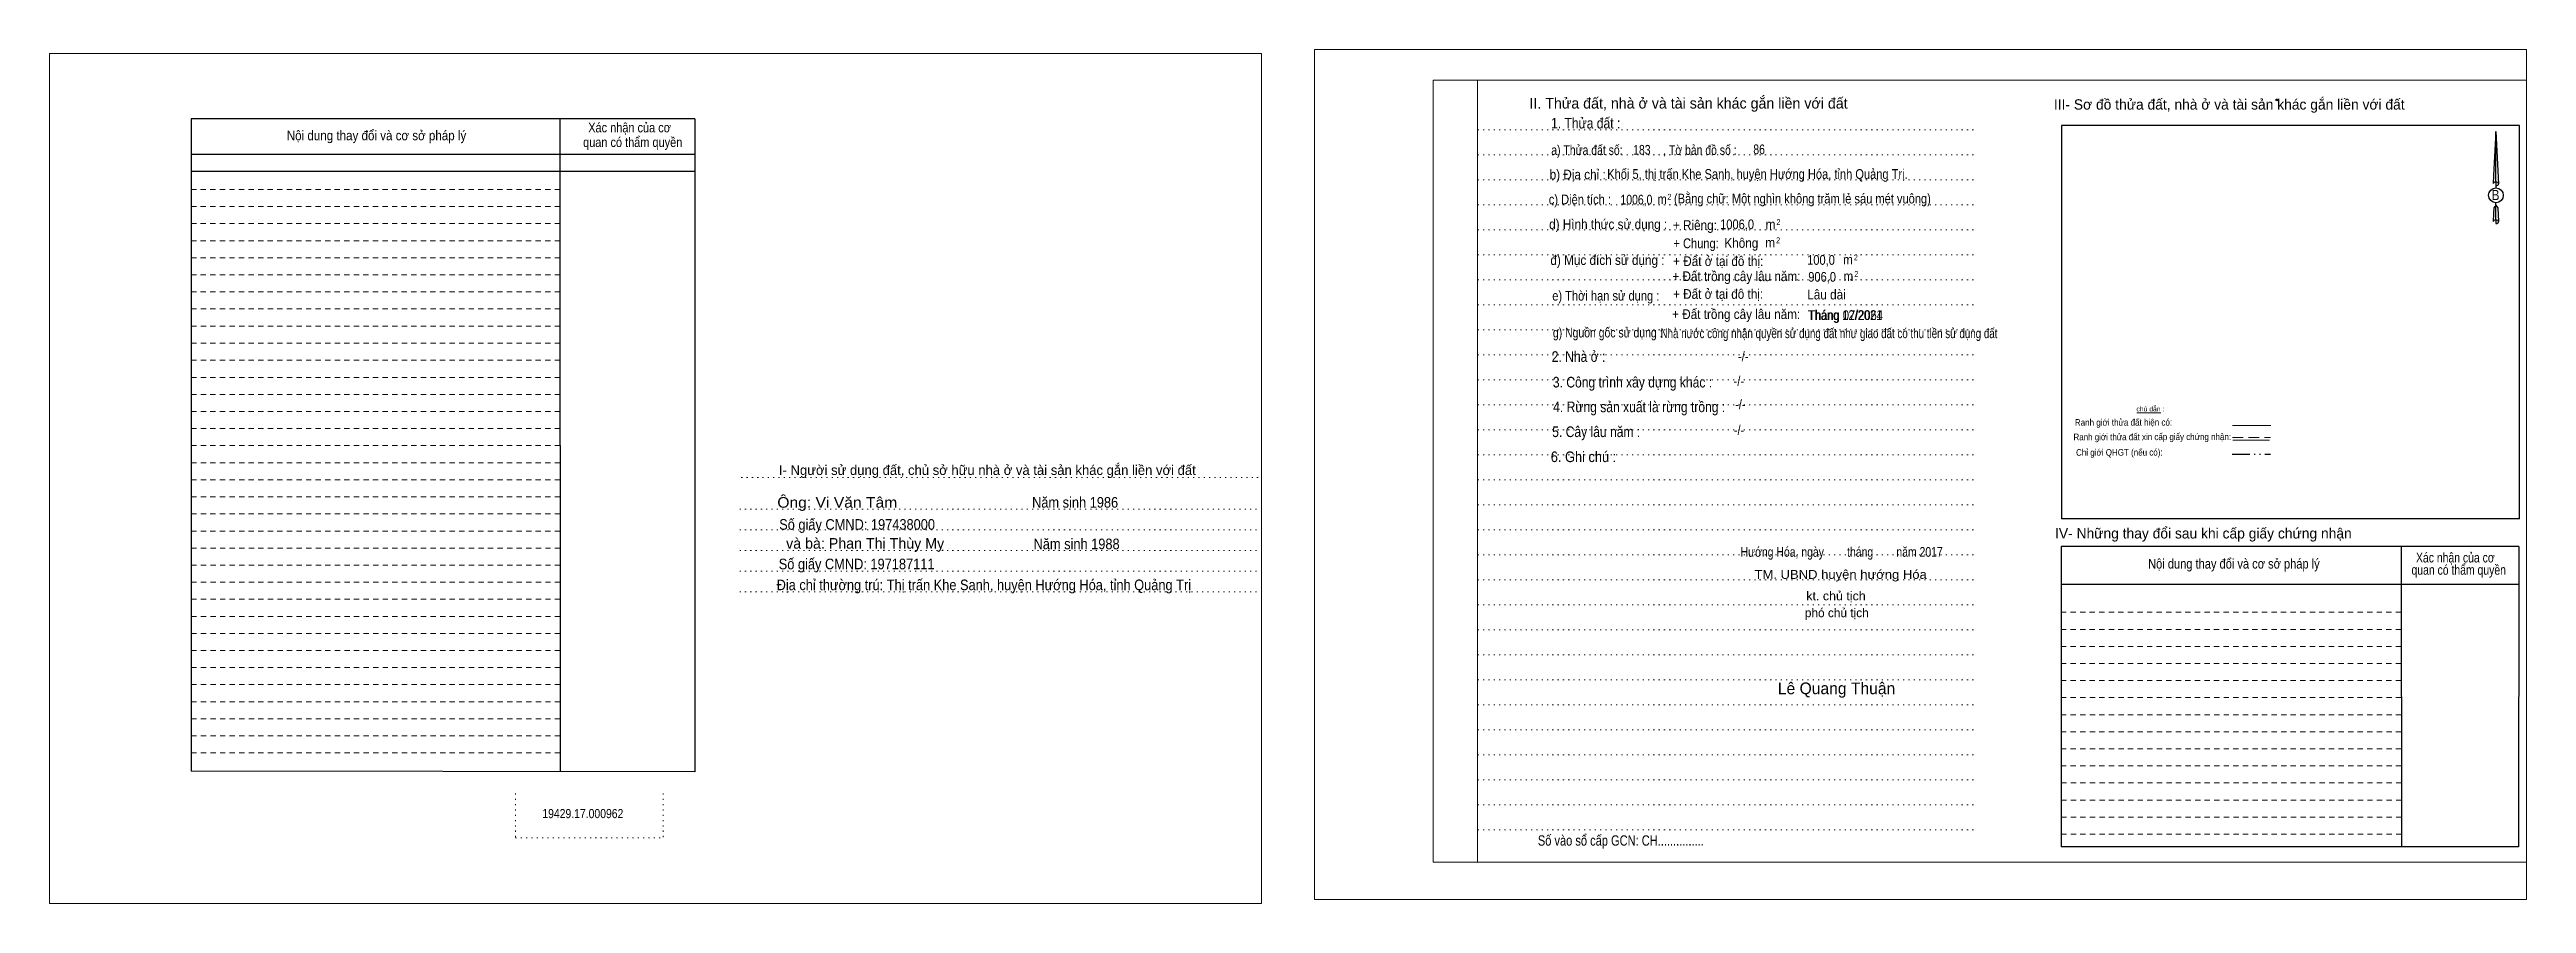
# Model space of a CAD drawing. Header units: metres. Extents: x 549959 to 551974, y 1838417 to 1838954.
# Drawn here: x 549959 to 550798, y 1838417 to 1838706 of the extents above; entities that cross this region are included whole.
import ezdxf
from ezdxf.enums import TextEntityAlignment as Align

# ---------------------------------------------------------------- set-up
doc = ezdxf.new("R2010")
doc.units = ezdxf.units.M
doc.header["$LTSCALE"] = 1.2
doc.header["$PDMODE"] = 32
doc.header["$PDSIZE"] = 0.6
for name, pattern in [('DASH_DOUBLE_DOT', [9.2, 5, -1.2, 0.3, -1.2, 0.3, -1.2]), ('DOTTED', [1.5, 0.3, -1.2]), ('MEDIUM_DASHED', [4.5, 3, -1.5]), ('SHORT_DASHED', [2.7, 1.5, -1.2])]:
    doc.linetypes.add(name, pattern=pattern)
for name, color, linetype, lineweight in [('1', 7, 'DOTTED', 13), ('18', 7, 'Continuous', 25), ('2', 7, 'SHORT_DASHED', 13), ('28', 7, 'Continuous', 25), ('55', 7, 'Continuous', 13), ('62', 7, 'Continuous', 13)]:
    doc.layers.add(name, color=color, linetype=linetype, lineweight=lineweight)

msp = doc.modelspace()

# ---------------------------------------------------------------- texts
at = {"layer": '18'}
for s, height, p in [('II. Thửa đất, nhà ở và tài sản khác gắn liền với đất', 3.6, (550514.1, 1838686.48)), ('phó chủ tịch', 3, (550564.3, 1838514.12)), ('Lê Quang Thuận', 3.96, (550564.215, 1838488.04))]:
    msp.add_text(s, height=height, dxfattribs=at).set_placement(p, align=Align.CENTER)
for s, height, width, p in [('1. Thửa đất :', 3.6, 0.85, (550479.275, 1838679.72)), ('a) Thửa đất số:              , Tờ bản đồ số : ', 3.3, 0.8, (550499.495, 1838670.76)), ('183', 3.3, 0.8, (550498.3, 1838670.84)), ('86', 3.3, 0.8, (550538, 1838671)), ('b) Địa chỉ : ', 3.3, 0.9, (550477.12, 1838662.48)), ('Khối 5, thị trấn Khe Sanh, huyện Hướng Hóa, tỉnh Quảng Trị.', 3.3, 0.85, (550537.43, 1838662.64)), ('c) Diện tích :                                                   ', 3.3, 0.85, (550503.89, 1838654.04)), ('1006,0', 3.3, 0.8, (550496.46, 1838653.96)), (' m', 3.3, 0.85, (550504.655, 1838654.12)), ('2', 2, 0.75, (550507.635, 1838655.56)), ('(Bằng chữ: Một nghìn không trăm lẻ sáu mét vuông)', 3.3, 0.85, (550552.655, 1838654.32)), ('B', 3.456, 0.85, (550787.355, 1838655.44)), ('d) Hình thức sử dụng :', 3.3, 0.9, (550486.895, 1838645.64)), ('+ Riêng: ', 3.3, 0.9, (550516.81, 1838645.32)), ('1006,0', 3.3, 0.85, (550530.535, 1838645.6)), (' m', 3.3, 0.9, (550541.315, 1838645.6)), ('2', 2, 0.8, (550544.55, 1838647)), ('       + Chung:', 3.3, 0.85, (550513.02, 1838639.16)), ('Không', 3.3, 0.9, (550531.98, 1838639.28)), (' m', 3.3, 0.9, (550541.195, 1838639.4)), ('2', 2, 0.8, (550544.43, 1838640.84)), ('đ) Mục đích sử dụng :', 3.3, 0.9, (550486.655, 1838633.48)), ('+ Đất trồng cây lâu năm:', 3.3, 0.9, (550530.31, 1838628)), ('+ Đất ở tại đô thị:', 3.3, 0.9, (550524.155, 1838633.12)), ('100,0', 3.3, 0.85, (550558.955, 1838633.52)), ('906,0', 3.3, 0.85, (550559.335, 1838627.8)), (' m', 3.3, 0.9, (550567.515, 1838633.64)), (' m', 3.3, 0.9, (550567.675, 1838628.02)), ('2', 2, 0.8, (550570.75, 1838635.04)), ('2', 2, 0.8, (550570.91, 1838629.44)), ('e) Thời hạn sử dụng :', 3.3, 0.85, (550486.08, 1838621.4)), ('+ Đất ở tại đô thị:', 3.3, 0.9, (550524.115, 1838622)), ('Lâu dài', 3.3, 0.9, (550560.82, 1838621.8)), ('+ Đất trồng cây lâu năm:', 3.3, 0.9, (550530.23, 1838615.16)), ('Tháng 12/2021', 3.3, 0.85, (550567.08, 1838614.84)), ('g) Nguồn gốc sử dụng :', 3.3, 0.8, (550486.735, 1838608.92)), ('Nhà nước công nhận quyền sử dụng đất như giao đất có thu tiền sử dụng đất', 3.3, 0.75, (550561.665, 1838608.68)), ('2. Nhà ở :', 3.6, 0.85, (550476.855, 1838600.64)), ('3. Công trình xây dựng khác :', 3.6, 0.85, (550495.12, 1838591.96)), ('4. Rừng sản xuất là rừng trồng :', 3.6, 0.85, (550497.395, 1838583.6)), ('5. Cây lâu năm :', 3.6, 0.85, (550482.85, 1838575.16)), ('6. Ghi chú :', 3.6, 0.9, (550478.535, 1838566.68)), ('Hướng Hóa, ngày        tháng        năm 2017', 3.3, 0.8, (550565.945, 1838534.6)), ('TM. UBND huyện hướng Hóa', 3, 1.1, (550565.61, 1838527.12)), ('kt. chủ tịch', 3, 1.05, (550564.03, 1838519.84)), ('19429.17.000962', 3.1, 0.85, (550139.715, 1838446.04)), ('Số vào sổ cấp GCN: CH...............', 3.5, 0.8, (550491.18, 1838436.72))]:
    msp.add_text(s, height=height, dxfattribs=dict(at, width=width)).set_placement(p, align=Align.CENTER)
at = {"layer": '2'}
for s, width, p in [('Xác nhận của cơ', 0.85, (550155.535, 1838678.4)), ('Xác nhận của cơ', 0.85, (550155.535, 1838678.4)), ('Nội dung thay đổi và cơ sở pháp lý', 0.9, (550069.86, 1838675.72)), ('Nội dung thay đổi và cơ sở pháp lý', 0.9, (550069.86, 1838675.72)), (' quan có thẩm quyền', 0.85, (550156.08, 1838673.44)), (' quan có thẩm quyền', 0.85, (550156.08, 1838673.44))]:
    msp.add_text(s, height=3.261, dxfattribs=dict(at, width=width)).set_placement(p, align=Align.CENTER)
at = {"layer": '28'}
for s, height, p in [('III- Sơ đồ thửa đất, nhà ở và tài sản khác gắn liền với đất', 3.5, (550697.19, 1838686.12)), ('I- Người sử dụng đất, chủ sở hữu nhà ở và tài sản khác gắn liền với đất', 3.306, (550276.68, 1838562.32)), ('và bà: Phan Thị Thùy Mỵ', 3.6, (550235.3, 1838537.34)), ('IV- Những thay đổi sau khi cấp giấy chứng nhận', 3.5, (550688.43, 1838540.8))]:
    msp.add_text(s, height=height, dxfattribs=at).set_placement(p, align=Align.CENTER)
for s, height, width, p in [('-/-', 3.3, 0.85, (550532.615, 1838600.84)), ('-/-', 3.3, 0.85, (550531.135, 1838592.48)), ('-/-', 3.3, 0.85, (550531.655, 1838584.6)), ('-/-', 3.3, 0.85, (550531.215, 1838575.92)), ('Ông: Vi Văn Tâm', 3.6, 1.1, (550225.865, 1838551.22)), ('Năm sinh 1986', 3.6, 0.9, (550306.4, 1838551.24)), ('Số giấy CMND: 197438000', 3.6, 0.9, (550232.575, 1838543.76)), ('Năm sinh 1988', 3.6, 0.9, (550306.905, 1838537.16)), ('Số giấy CMND: 197187111', 3.6, 0.9, (550232.415, 1838530.36)), ('Nội dung thay đổi và cơ sở pháp lý', 3.3, 0.85, (550698.76, 1838530.6)), (' quan có thẩm quyền', 3.3, 0.8, (550774.39, 1838528.52)), ('Xác nhận của cơ', 3.3, 0.8, (550773.74, 1838532.68)), ('Địa chỉ thường trú: Thị trấn Khe Sanh, huyện Hướng Hóa, tỉnh Quảng Trị', 3.6, 0.9, (550275.495, 1838523.28))]:
    msp.add_text(s, height=height, dxfattribs=dict(at, width=width)).set_placement(p, align=Align.CENTER)
at = {"layer": '55', "width": 0.9}
for s, height, p in [('Ranh giới thửa đất hiện có:', 2.26, (550661.383, 1838579.015)), ('Ranh giới thửa đất xin cấp giấy chứng nhận:', 2.24, (550671.108, 1838574.117)), ('Chỉ giới QHGT (nếu có):', 2.25, (550659.973, 1838568.852))]:
    msp.add_text(s, height=height, rotation=0.127, dxfattribs=at).set_placement(p, align=Align.CENTER)
at = {"layer": '55'}
msp.add_text('chú dẫn :', height=1.665, rotation=359.976, dxfattribs=at).set_placement((550670.485, 1838583.858), align=Align.CENTER)
at = {"layer": '62', "width": 0.85}
msp.add_text('Tháng 07/2064', height=3.3, dxfattribs=at).set_placement((550567.3, 1838614.82), align=Align.CENTER)

# ---------------------------------------------------------------- linework, layer by layer
at = {"layer": '1', "linetype": 'Continuous'}
for p, q in [((550427.62, 1838696.08), (550797.82, 1838696.08)), ((550427.62, 1838696.08), (550427.62, 1838431.08)), ((550797.82, 1838696.08), (550797.82, 1838428.88)), ((550427.62, 1838431.08), (550797.82, 1838431.08))]:
    msp.add_line(p, q, dxfattribs=at)
at = {"layer": '1'}
for p, q in [((550442.62, 1838696.08), (550442.62, 1838431.08)), ((550442.62, 1838696.08), (550442.62, 1838431.08)), ((550442.78, 1838679.28), (550611.86, 1838679.28)), ((550442.78, 1838670.8), (550611.86, 1838670.8)), ((550442.78, 1838662.36), (550611.86, 1838662.36)), ((550442.78, 1838653.88), (550611.86, 1838653.88)), ((550442.78, 1838645.4), (550611.86, 1838645.4)), ((550442.78, 1838636.92), (550611.86, 1838636.92)), ((550442.78, 1838628.44), (550611.86, 1838628.44)), ((550442.78, 1838620), (550611.86, 1838620)), ((550442.78, 1838611.52), (550611.86, 1838611.52)), ((550442.78, 1838603.04), (550611.86, 1838603.04)), ((550442.78, 1838594.56), (550611.86, 1838594.56)), ((550442.78, 1838586.12), (550611.86, 1838586.12)), ((550442.78, 1838577.64), (550611.86, 1838577.64)), ((550442.78, 1838569.16), (550611.86, 1838569.16)), ((550193.38, 1838561.48), (550369.5, 1838561.48)), ((550442.78, 1838560.68), (550611.86, 1838560.68)), ((550192.82, 1838550.68), (550368.9, 1838550.68)), ((550442.78, 1838552.2), (550611.86, 1838552.2)), ((550192.82, 1838543.68), (550368.9, 1838543.68)), ((550442.78, 1838543.72), (550611.86, 1838543.72)), ((550192.82, 1838536.68), (550368.9, 1838536.68)), ((550192.82, 1838529.68), (550368.9, 1838529.68)), ((550442.78, 1838535.28), (550611.86, 1838535.28)), ((550192.82, 1838522.68), (550368.9, 1838522.68)), ((550442.78, 1838526.8), (550611.86, 1838526.8)), ((550442.78, 1838518.32), (550611.86, 1838518.32)), ((550442.78, 1838509.84), (550611.86, 1838509.84)), ((550442.78, 1838501.4), (550611.86, 1838501.4)), ((550442.78, 1838492.92), (550611.86, 1838492.92)), ((550442.78, 1838484.44), (550611.86, 1838484.44)), ((550442.78, 1838475.96), (550611.86, 1838475.96)), ((550442.78, 1838467.48), (550611.86, 1838467.48)), ((550116.94, 1838454.4), (550116.94, 1838439.4)), ((550166.9, 1838454.4), (550166.9, 1838439.4)), ((550442.78, 1838459.04), (550611.86, 1838459.04)), ((550442.78, 1838450.56), (550611.86, 1838450.56)), ((550116.94, 1838439.4), (550166.9, 1838439.4)), ((550442.78, 1838442.08), (550611.86, 1838442.08))]:
    msp.add_line(p, q, dxfattribs=at)
at = {"layer": '1', "linetype": 'Continuous'}
for points in [[(550387.42, 1838418.48), (550797.82, 1838418.48), (550797.82, 1838706.48), (550387.42, 1838706.48)], [(549959.14, 1838417.12), (550369.54, 1838417.12), (550369.54, 1838705.12), (549959.14, 1838705.12)], [(549959.14, 1838705.12), (550369.54, 1838705.12), (550369.54, 1838417.12), (549959.14, 1838417.12)], [(549959.14, 1838417.12), (550369.54, 1838417.12), (550369.54, 1838705.12), (549959.14, 1838705.12)], [(550442.62, 1838696.08), (550797.82, 1838696.08), (550797.82, 1838431.08), (550442.62, 1838431.08)]]:
    msp.add_lwpolyline(points, close=True, dxfattribs=at)
at = {"layer": '18'}
for p, q in [((550787.46, 1838678.68), (550788.38, 1838661)), ((550787.46, 1838678.68), (550788.38, 1838661)), ((550787.46, 1838678.68), (550788.38, 1838661)), ((550786.7, 1838663.76), (550786.54, 1838661.04)), ((550787.46, 1838661.6), (550787.46, 1838660.92)), ((550787.46, 1838660.92), (550787.46, 1838660.4)), ((550787.46, 1838660.4), (550787.46, 1838659.72)), ((550787.46, 1838660.4), (550787.46, 1838659.72)), ((550787.46, 1838660.4), (550787.46, 1838659.72)), ((550788.38, 1838661), (550788.38, 1838661.04)), ((550787.46, 1838653.76), (550787.46, 1838654.56)), ((550787.46, 1838653.76), (550787.46, 1838654.56)), ((550787.46, 1838653.76), (550787.46, 1838654.56)), ((550787.46, 1838653.76), (550788.14, 1838652.8)), ((550787.46, 1838653.76), (550788.14, 1838652.8)), ((550787.46, 1838653.76), (550788.14, 1838652.8)), ((550787.46, 1838648.76), (550787.46, 1838648.08)), ((550787.46, 1838648.08), (550787.46, 1838647.56)), ((550788.14, 1838652.8), (550788.38, 1838648.16)), ((550788.14, 1838652.8), (550788.38, 1838648.16)), ((550788.14, 1838652.8), (550788.38, 1838648.16)), ((550788.38, 1838648.16), (550788.38, 1838648.2))]:
    msp.add_line(p, q, dxfattribs=at)
for points in [[(550787.46, 1838661.6), (550787.46, 1838678.68), (550786.7, 1838663.76)], [(550787.46, 1838648.76), (550787.46, 1838653.76), (550786.78, 1838652.8), (550786.7, 1838650.92), (550786.54, 1838648.2)]]:
    msp.add_lwpolyline(points, dxfattribs=at)
msp.add_ellipse((550787.487, 1838657.089), major_axis=(0, 2.516), ratio=0.983453, dxfattribs=at)
for centre, start_param, end_param in [((550787.488, 1838660.966), 1.5707963, 3.074452), ((550787.488, 1838660.966), 0.0671406, 1.5707963), ((550787.488, 1838660.966), 4.712389, 6.2831853), ((550787.488, 1838648.125), 2.4910694, 3.0742784), ((550787.488, 1838648.125), 1.5707963, 2.4910694), ((550787.488, 1838648.125), 0.0671406, 1.5707963), ((550787.488, 1838648.125), 4.712389, 6.2831853)]:
    msp.add_ellipse(centre, major_axis=(0.907, 0), ratio=0.655448, start_param=start_param, end_param=end_param, dxfattribs=at)
at = {"layer": '2', "linetype": 'Continuous', "lineweight": 25}
for p, q in [((550177.66, 1838683.04), (550007.14, 1838683.04)), ((550007.14, 1838683.04), (550007.14, 1838462)), ((550131.98, 1838683.04), (550132.06, 1838461.8)), ((550177.66, 1838670.96), (550007.34, 1838670.96)), ((550177.66, 1838665.16), (550007.34, 1838665.16))]:
    msp.add_line(p, q, dxfattribs=at)
at = {"layer": '2'}
for p, q in [((550131.98, 1838659.04), (550007.1, 1838659.04)), ((550131.98, 1838653.24), (550007.1, 1838653.24)), ((550131.98, 1838653.24), (550007.14, 1838653.24)), ((550131.98, 1838647.48), (550007.14, 1838647.48)), ((550131.98, 1838641.68), (550007.14, 1838641.68)), ((550131.98, 1838635.92), (550007.14, 1838635.92)), ((550131.98, 1838630.12), (550007.14, 1838630.12)), ((550131.98, 1838624.32), (550007.14, 1838624.32)), ((550132.02, 1838618.56), (550007.14, 1838618.56)), ((550132.02, 1838612.76), (550007.14, 1838612.76)), ((550132.02, 1838606.96), (550007.14, 1838606.96)), ((550132.02, 1838601.2), (550007.14, 1838601.2)), ((550132.02, 1838595.4), (550007.14, 1838595.4)), ((550132.02, 1838589.64), (550007.14, 1838589.64)), ((550132.02, 1838583.84), (550007.14, 1838583.84)), ((550132.02, 1838578.04), (550007.14, 1838578.04)), ((550132.02, 1838572.28), (550007.14, 1838572.28)), ((550132.02, 1838566.48), (550007.14, 1838566.48)), ((550132.02, 1838560.68), (550007.14, 1838560.68)), ((550132.02, 1838554.92), (550007.14, 1838554.92)), ((550132.02, 1838549.12), (550007.14, 1838549.12)), ((550132.02, 1838543.32), (550007.14, 1838543.32)), ((550132.06, 1838537.56), (550007.14, 1838537.56)), ((550132.06, 1838531.76), (550007.14, 1838531.76)), ((550132.06, 1838526), (550007.14, 1838526)), ((550132.06, 1838520.2), (550007.14, 1838520.2)), ((550132.06, 1838514.4), (550007.14, 1838514.4)), ((550132.06, 1838508.64), (550007.14, 1838508.64)), ((550755.38, 1838510), (550640.22, 1838510)), ((550755.38, 1838504.24), (550640.22, 1838504.24)), ((550132.06, 1838502.84), (550007.14, 1838502.84)), ((550132.06, 1838497.04), (550007.14, 1838497.04)), ((550755.38, 1838498.44), (550640.22, 1838498.44)), ((550132.06, 1838491.28), (550007.14, 1838491.28)), ((550755.38, 1838492.68), (550640.22, 1838492.68)), ((550132.06, 1838485.48), (550007.14, 1838485.48)), ((550132.06, 1838479.72), (550007.14, 1838479.72)), ((550755.42, 1838486.88), (550640.22, 1838486.88)), ((550755.42, 1838481.08), (550640.22, 1838481.08)), ((550132.06, 1838473.92), (550007.14, 1838473.92)), ((550755.42, 1838475.32), (550640.22, 1838475.32)), ((550132.06, 1838468.12), (550007.14, 1838468.12)), ((550755.42, 1838469.52), (550640.22, 1838469.52)), ((550755.42, 1838463.72), (550640.22, 1838463.72)), ((550755.46, 1838457.96), (550640.22, 1838457.96)), ((550755.46, 1838452.16), (550640.22, 1838452.16)), ((550755.46, 1838446.4), (550640.22, 1838446.4)), ((550755.46, 1838440.6), (550640.22, 1838440.6))]:
    msp.add_line(p, q, dxfattribs=at)
at = {"layer": '2', "linetype": 'Continuous', "lineweight": 25}
msp.add_lwpolyline([(550177.66, 1838683.04), (550177.58, 1838461.76), (550007.14, 1838462)], dxfattribs=at)
at = {"layer": '28'}
for p, q in [((550640.38, 1838680.76), (550640.38, 1838547.48)), ((550795.42, 1838547.48), (550640.38, 1838547.48)), ((550755.38, 1838538.08), (550755.46, 1838436.32)), ((550795.26, 1838538.08), (550795.18, 1838436.32)), ((550795.26, 1838525.16), (550640.22, 1838525.16)), ((550795.18, 1838436.32), (550640.22, 1838436.32))]:
    msp.add_line(p, q, dxfattribs=at)
at = {"layer": '28', "linetype": 'SHORT_DASHED', "lineweight": 13}
msp.add_line((550755.38, 1838515.8), (550640.22, 1838515.8), dxfattribs=at)
at = {"layer": '28'}
for points in [[(550795.42, 1838547.48), (550795.42, 1838680.76), (550640.38, 1838680.76)], [(550795.26, 1838538.08), (550640.22, 1838538.08), (550640.22, 1838436.32)]]:
    msp.add_lwpolyline(points, dxfattribs=at)
msp.add_point((550713.3, 1838689.4), dxfattribs=at)
at = {"layer": '55'}
for p, q in [((550665.86, 1838583.42), (550673.98, 1838583.38)), ((550698.24, 1838579.06), (550711.24, 1838579.06)), ((550698.36, 1838574.14), (550710.84, 1838574.14)), ((550698.36, 1838574.14), (550710.84, 1838574.14))]:
    msp.add_line(p, q, dxfattribs=at)
at = {"layer": '55', "linetype": 'MEDIUM_DASHED'}
msp.add_line((550698.32, 1838574.98), (550711.12, 1838574.98), dxfattribs=at)
at = {"layer": '55', "linetype": 'DASH_DOUBLE_DOT', "lineweight": 25}
msp.add_line((550698.16, 1838569.34), (550711.16, 1838569.34), dxfattribs=at)

msp.set_redraw_order([(e.dxf.handle, doc.entitydb.next_handle()) for e in msp.query("TEXT MTEXT ATTDEF DIMENSION ARC_DIMENSION")])  # texts and dimensions are drawn at this point

doc.saveas('drawing.dxf')
